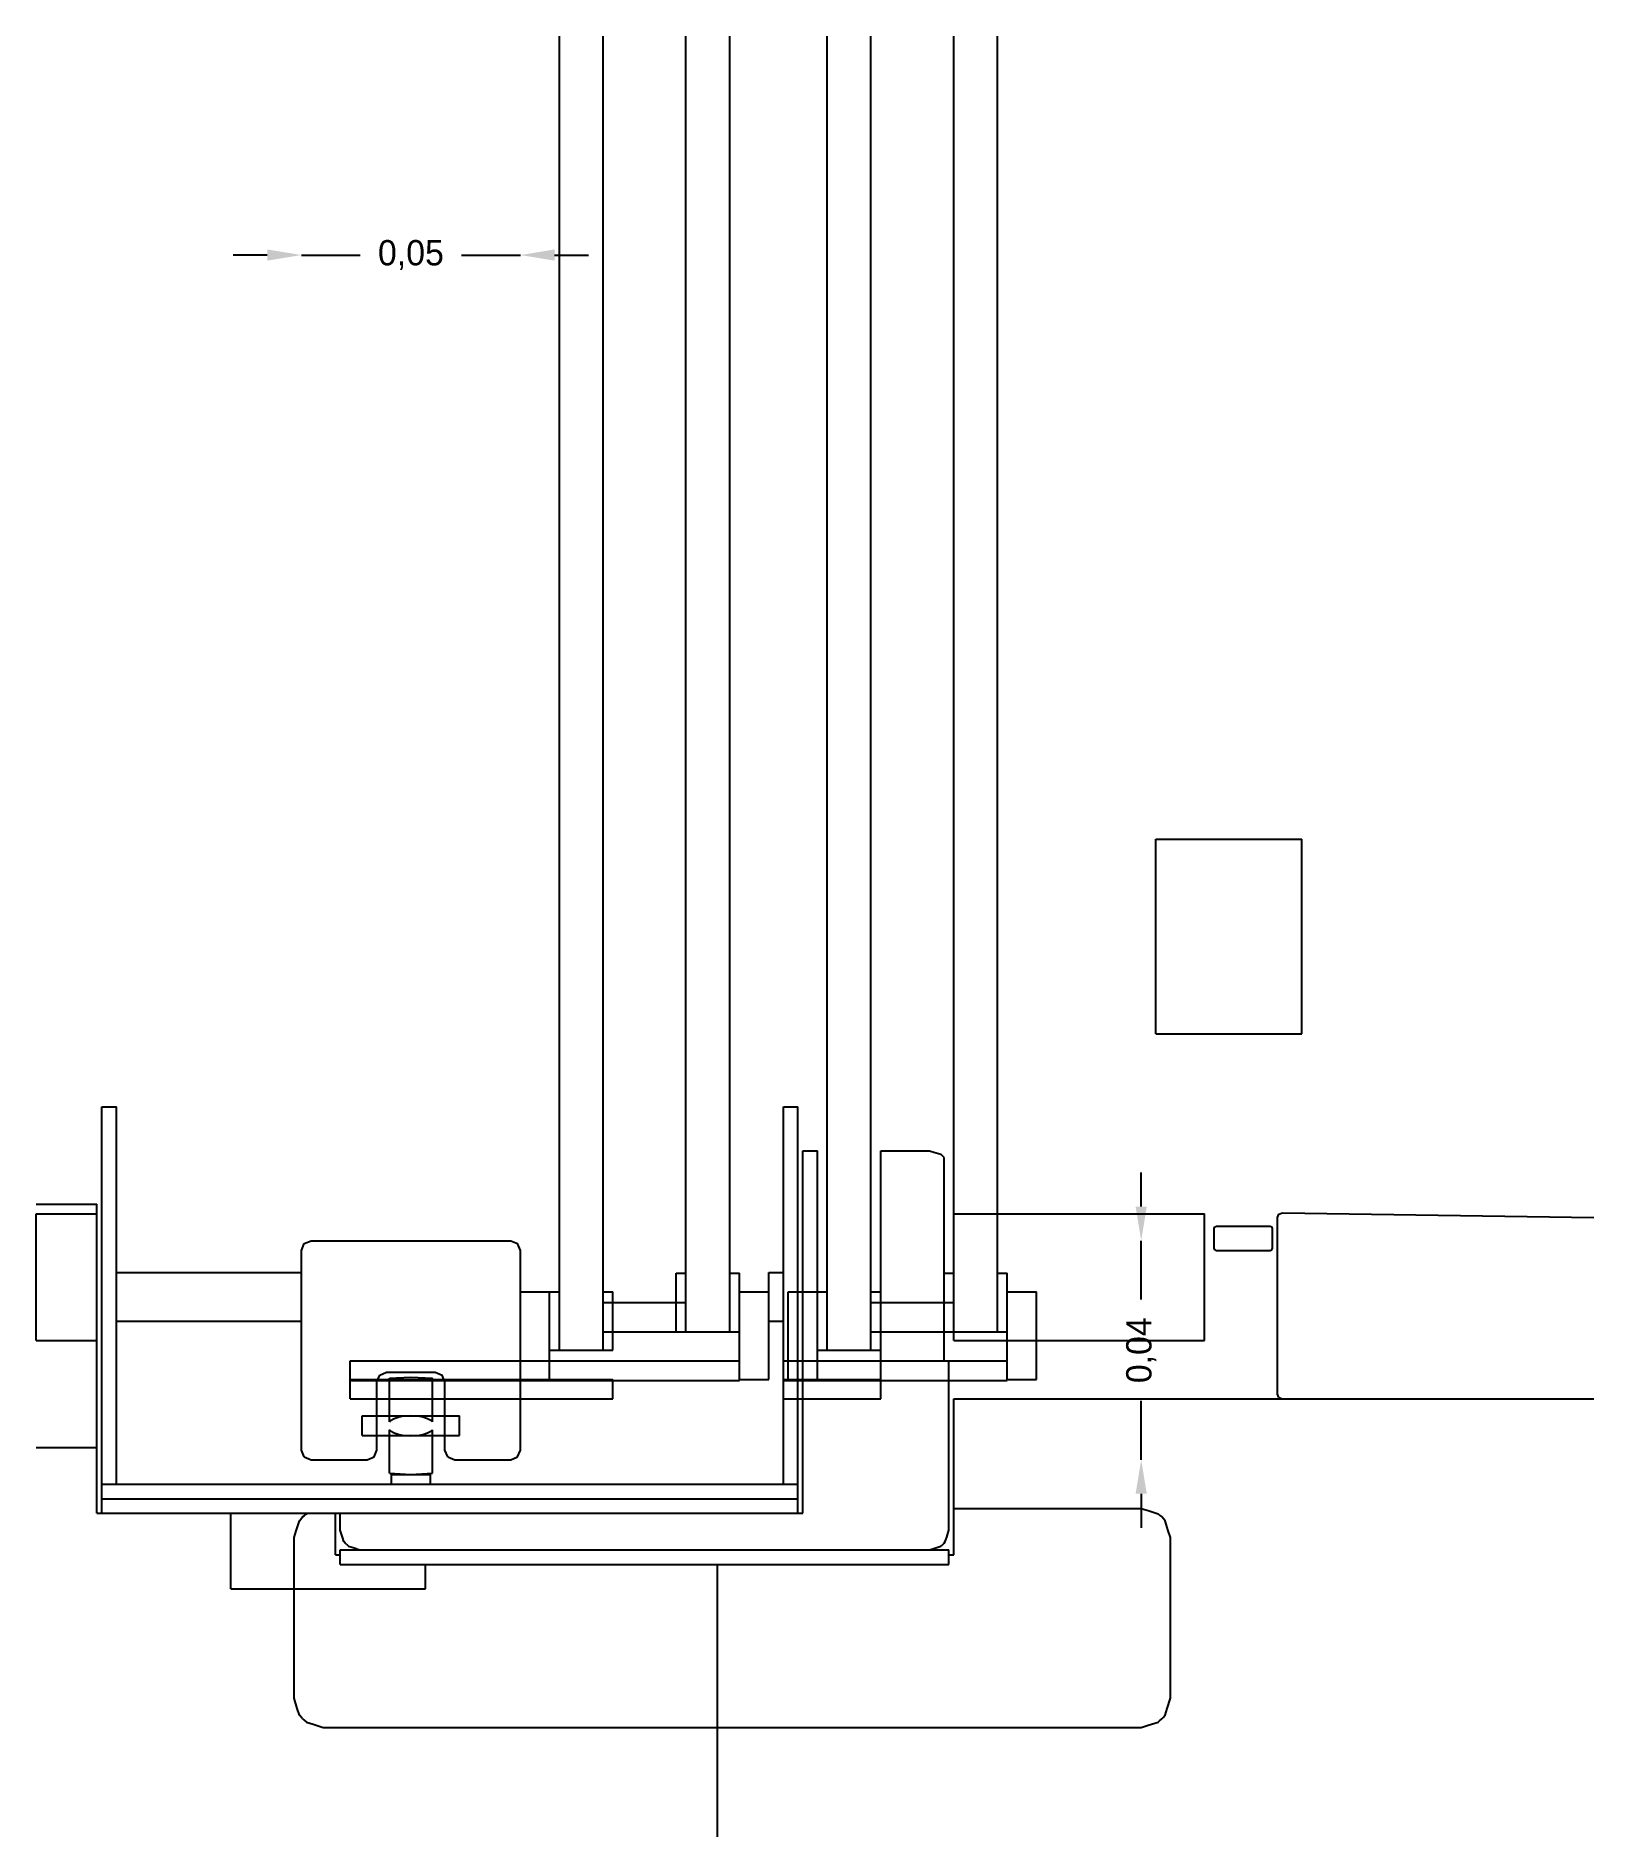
# Model space of a CAD drawing. Header units: metres. Extents: x 0 to 31.2, y 0 to 0.7.
# Drawn here: x 0 to 0.32, y 0 to 0.37 of the extents above; entities that cross this region are included whole.
import ezdxf

# ---------------------------------------------------------------- set-up
doc = ezdxf.new("R2010")
doc.units = ezdxf.units.M
doc.layers.add('COTAS', color=4, linetype='Continuous')
doc.layers.add('G_MEDIDO', color=8, linetype='Continuous')
doc.dimstyles.get("Standard").update_dxf_attribs({"dimtxt": 2.5, "dimasz": 2.5, "dimexe": 1.25, "dimexo": 0.625, "dimtad": 1, "dimcen": 2.5, "dimazin": 3, "dimtfac": 1, "dimtmove": 0, "dimatfit": 3})

msp = doc.modelspace()

# ---------------------------------------------------------------- blocks, each defined once
blk = doc.blocks.new('_CLOSEDFILLED')
at = {"color": 0, "linetype": 'BYBLOCK'}
blk.add_solid([(-1, 0.164), (0, 0), (-1, -0.164)], dxfattribs=at)
blk = doc.blocks.new('*D1')
for p, q in [((0.0475, 0.325), (0.0405, 0.325)), ((0.0545, 0.325), (0.0545, 0.325)), ((0.0545, 0.325), (0.0666, 0.325)), ((0.0874, 0.325), (0.0995, 0.325)), ((0.0995, 0.325), (0.0995, 0.325)), ((0.1065, 0.325), (0.1135, 0.325))]:
    blk.add_line(p, q)
at = {"layer": 'Defpoints'}
for p in [(0.0545, 0.325), (0.0545, 0.325), (0.0995, 0.325)]:
    blk.add_point(p, dxfattribs=at)
at = {"layer": 'COTAS', "xscale": 0.007, "yscale": 0.007}
blk.add_blockref('_CLOSEDFILLED', (0.0545, 0.325), dxfattribs=at)
at = {"layer": 'COTAS', "xscale": 0.007, "yscale": 0.007, "rotation": 180}
blk.add_blockref('_CLOSEDFILLED', (0.0995, 0.325), dxfattribs=at)
at = {"layer": 'COTAS', "insert": (0.077, 0.325), "char_height": 0.0052, "attachment_point": 5}
blk.add_mtext('0,05', dxfattribs=at)
blk = doc.blocks.new('*D2')
for p, q in [((0.227, 0.1295), (0.227, 0.1365)), ((0.227, 0.1225), (0.227, 0.1225)), ((0.227, 0.1104), (0.227, 0.1225)), ((0.227, 0.0775), (0.227, 0.0896)), ((0.227, 0.0775), (0.227, 0.0775)), ((0.227, 0.0705), (0.227, 0.0635))]:
    blk.add_line(p, q)
at = {"layer": 'Defpoints'}
for p in [(0.227, 0.1225), (0.227, 0.0775), (0.227, 0.0775)]:
    blk.add_point(p, dxfattribs=at)
at = {"layer": 'COTAS', "xscale": 0.007, "yscale": 0.007}
for p, rotation in [((0.227, 0.1225), 270), ((0.227, 0.0775), 90)]:
    blk.add_blockref('_CLOSEDFILLED', p, dxfattribs=dict(at, rotation=rotation))
at = {"layer": 'COTAS', "insert": (0.227, 0.1), "char_height": 0.0052, "attachment_point": 5, "rotation": 90}
blk.add_mtext('0,04', dxfattribs=at)

# ---------------------------------------------------------------- dimensions: what is measured, and where the dimension line sits
at = {"layer": 'COTAS'}
dim = msp.add_linear_dim(base=(0.0545, 0.325), p1=(0.0545, 0.325), p2=(0.0995, 0.325), dimstyle='Standard', override={"dimtxt": 0.0052, "dimasz": 0.007}, dxfattribs=at)
dim.commit()
dim.dimension.update_dxf_attribs({"geometry": '*D1', "text_midpoint": (0.077, 0.325)})
dim = msp.add_linear_dim(base=(0.227, 0.0775), p1=(0.227, 0.0775), p2=(0.227, 0.1225), angle=90, dimstyle='Standard', override={"dimtxt": 0.0052, "dimasz": 0.007}, dxfattribs=at)
dim.commit()
dim.dimension.update_dxf_attribs({"geometry": '*D2', "text_midpoint": (0.227, 0.1)})

# ---------------------------------------------------------------- linework, layer by layer
at = {"layer": 'G_MEDIDO'}
for p, q in [((0.1075, 0.112), (0.1075, 0.37)), ((0.1165, 0.112), (0.1165, 0.37)), ((0.1335, 0.11581), (0.1335, 0.37)), ((0.1425, 0.11581), (0.1425, 0.37)), ((0.1625, 0.112), (0.1625, 0.37)), ((0.1715, 0.112), (0.1715, 0.37)), ((0.1885, 0.128), (0.1885, 0.37)), ((0.1975, 0.128), (0.1975, 0.37)), ((0.23, 0.18167), (0.23, 0.205)), ((0.23, 0.205), (0.2425, 0.205)), ((0.2425, 0.205), (0.26, 0.205)), ((0.26, 0.18833), (0.26, 0.205)), ((0.26, 0.165), (0.26, 0.18833)), ((0.23, 0.165), (0.23, 0.18167)), ((0.23, 0.165), (0.2475, 0.165)), ((0.2475, 0.165), (0.26, 0.165)), ((0.0135, 0.0725), (0.0135, 0.15)), ((0.0135, 0.15), (0.0165, 0.15)), ((0.0165, 0.116), (0.0165, 0.15)), ((0.1535, 0.116), (0.1535, 0.15)), ((0.1535, 0.15), (0.1565, 0.15)), ((0.1565, 0.112), (0.1565, 0.15)), ((0.1575, 0.141), (0.1605, 0.141)), ((0.1575, 0.112), (0.1575, 0.141)), ((0.1605, 0.112), (0.1605, 0.141)), ((0.1735, 0.141), (0.1835, 0.141)), ((0.1735, 0.112), (0.1735, 0.141)), ((0.1835, 0.141), (0.18444, 0.1407)), ((0.18444, 0.1407), (0.18582, 0.14026)), ((0.18582, 0.14026), (0.18602, 0.14009)), ((0.18602, 0.14009), (0.18633, 0.13983)), ((0.1865, 0.13962), (0.18633, 0.13983)), ((0.1865, 0.11581), (0.1865, 0.13962)), ((0, 0.13), (0.0125, 0.13)), ((0.0125, 0.128), (0.0125, 0.13)), ((0, 0.11283), (0, 0.128)), ((0, 0.128), (0.0125, 0.128)), ((0.0125, 0.102), (0.0125, 0.128)), ((0.1885, 0.11581), (0.1885, 0.128)), ((0.1885, 0.128), (0.1975, 0.128)), ((0.1975, 0.11581), (0.1975, 0.128)), ((0.1975, 0.128), (0.24, 0.128)), ((0.24, 0.11717), (0.24, 0.128)), ((0.255, 0.12727), (0.25529, 0.12798)), ((0.255, 0.091), (0.255, 0.12727)), ((0.25529, 0.12798), (0.256, 0.12826)), ((0.256, 0.12826), (0.32, 0.1273)), ((0.05509, 0.12191), (0.0565, 0.1225)), ((0.0565, 0.1225), (0.0975, 0.1225)), ((0.0975, 0.1225), (0.09892, 0.12191)), ((0.242, 0.125), (0.24215, 0.12535)), ((0.242, 0.121), (0.242, 0.125)), ((0.24215, 0.12535), (0.2425, 0.1255)), ((0.2425, 0.1255), (0.2535, 0.1255)), ((0.2535, 0.1255), (0.25385, 0.12535)), ((0.254, 0.125), (0.25385, 0.12535)), ((0.254, 0.121), (0.254, 0.125)), ((0.0545, 0.1205), (0.05509, 0.12191)), ((0.0545, 0.116), (0.0545, 0.1205)), ((0.0995, 0.1205), (0.09892, 0.12191)), ((0.0995, 0.112), (0.0995, 0.1205)), ((0.24215, 0.12065), (0.242, 0.121)), ((0.24215, 0.12065), (0.2425, 0.1205)), ((0.2425, 0.1205), (0.2535, 0.1205)), ((0.2535, 0.1205), (0.25385, 0.12065)), ((0.25385, 0.12065), (0.254, 0.121)), ((0.0165, 0.106), (0.0165, 0.116)), ((0.0165, 0.116), (0.0545, 0.116)), ((0.0545, 0.106), (0.0545, 0.116)), ((0.1315, 0.10981), (0.1315, 0.11581)), ((0.1315, 0.11581), (0.1335, 0.11581)), ((0.1335, 0.10981), (0.1335, 0.11581)), ((0.1425, 0.10381), (0.1425, 0.11581)), ((0.1425, 0.11581), (0.1445, 0.11581)), ((0.1445, 0.112), (0.1445, 0.11581)), ((0.1505, 0.112), (0.1505, 0.116)), ((0.1505, 0.116), (0.1535, 0.116)), ((0.1535, 0.106), (0.1535, 0.116)), ((0.1865, 0.10981), (0.1865, 0.11581)), ((0.1865, 0.11581), (0.1885, 0.11581)), ((0.1885, 0.10981), (0.1885, 0.11581)), ((0.1975, 0.10381), (0.1975, 0.11581)), ((0.1975, 0.11581), (0.1995, 0.11581)), ((0.1995, 0.112), (0.1995, 0.11581)), ((0.24, 0.102), (0.24, 0.11717)), ((0, 0.102), (0, 0.11283)), ((0.0995, 0.09781), (0.0995, 0.112)), ((0.0995, 0.112), (0.1055, 0.112)), ((0.1055, 0.1), (0.1055, 0.112)), ((0.1055, 0.112), (0.1075, 0.112)), ((0.1075, 0.1), (0.1075, 0.112)), ((0.1165, 0.10981), (0.1165, 0.112)), ((0.1165, 0.112), (0.1185, 0.112)), ((0.1185, 0.10981), (0.1185, 0.112)), ((0.1445, 0.10381), (0.1445, 0.112)), ((0.1445, 0.112), (0.1505, 0.112)), ((0.1505, 0.106), (0.1505, 0.112)), ((0.1545, 0.09781), (0.1545, 0.112)), ((0.1545, 0.112), (0.1565, 0.112)), ((0.1565, 0.09781), (0.1565, 0.112)), ((0.1565, 0.112), (0.1575, 0.112)), ((0.1575, 0.09781), (0.1575, 0.112)), ((0.1575, 0.112), (0.1605, 0.112)), ((0.1605, 0.1), (0.1605, 0.112)), ((0.1605, 0.112), (0.1625, 0.112)), ((0.1625, 0.1), (0.1625, 0.112)), ((0.1715, 0.10981), (0.1715, 0.112)), ((0.1715, 0.112), (0.1735, 0.112)), ((0.1735, 0.10981), (0.1735, 0.112)), ((0.1995, 0.10381), (0.1995, 0.112)), ((0.1995, 0.112), (0.2055, 0.112)), ((0.2055, 0.102), (0.2055, 0.112)), ((0.1165, 0.10381), (0.1165, 0.10981)), ((0.1165, 0.10981), (0.1185, 0.10981)), ((0.1185, 0.10381), (0.1185, 0.10981)), ((0.1185, 0.10981), (0.1315, 0.10981)), ((0.1315, 0.10381), (0.1315, 0.10981)), ((0.1315, 0.10981), (0.1335, 0.10981)), ((0.1335, 0.10381), (0.1335, 0.10981)), ((0.1715, 0.10381), (0.1715, 0.10981)), ((0.1715, 0.10981), (0.1735, 0.10981)), ((0.1735, 0.10381), (0.1735, 0.10981)), ((0.1735, 0.10981), (0.1865, 0.10981)), ((0.1865, 0.10381), (0.1865, 0.10981)), ((0.1865, 0.10981), (0.1885, 0.10981)), ((0.1885, 0.10381), (0.1885, 0.10981)), ((0.0165, 0.0725), (0.0165, 0.106)), ((0.0165, 0.106), (0.0545, 0.106)), ((0.0545, 0.0795), (0.0545, 0.106)), ((0.1165, 0.1), (0.1165, 0.10381)), ((0.1165, 0.10381), (0.1185, 0.10381)), ((0.1185, 0.1), (0.1185, 0.10381)), ((0.1185, 0.10381), (0.1315, 0.10381)), ((0.1315, 0.10381), (0.1335, 0.10381)), ((0.1335, 0.10381), (0.13529, 0.10381)), ((0.13529, 0.10381), (0.1425, 0.10381)), ((0.1425, 0.10381), (0.1445, 0.10381)), ((0.1445, 0.09781), (0.1445, 0.10381)), ((0.1505, 0.094), (0.1505, 0.106)), ((0.1505, 0.106), (0.1535, 0.106)), ((0.1535, 0.09781), (0.1535, 0.106)), ((0.1715, 0.1), (0.1715, 0.10381)), ((0.1715, 0.10381), (0.1735, 0.10381)), ((0.1735, 0.1), (0.1735, 0.10381)), ((0.1735, 0.10381), (0.1865, 0.10381)), ((0.1865, 0.09781), (0.1865, 0.10381)), ((0.1865, 0.10381), (0.1885, 0.10381)), ((0.1885, 0.10381), (0.19029, 0.10381)), ((0.1885, 0.102), (0.1885, 0.10381)), ((0.19029, 0.10381), (0.1975, 0.10381)), ((0.1975, 0.10381), (0.1995, 0.10381)), ((0.1995, 0.102), (0.1995, 0.10381)), ((0, 0.102), (0.0125, 0.102)), ((0.0125, 0.08), (0.0125, 0.102)), ((0.1055, 0.1), (0.1075, 0.1)), ((0.1055, 0.09781), (0.1055, 0.1)), ((0.1075, 0.1), (0.1093, 0.1)), ((0.1093, 0.1), (0.1165, 0.1)), ((0.1165, 0.1), (0.1185, 0.1)), ((0.1605, 0.09781), (0.1605, 0.1)), ((0.1605, 0.1), (0.1625, 0.1)), ((0.1625, 0.1), (0.1643, 0.1)), ((0.1643, 0.1), (0.1715, 0.1)), ((0.1715, 0.1), (0.1735, 0.1)), ((0.1735, 0.09781), (0.1735, 0.1)), ((0.1885, 0.102), (0.1995, 0.102)), ((0.1995, 0.102), (0.2055, 0.102)), ((0.1995, 0.09781), (0.1995, 0.102)), ((0.2055, 0.102), (0.24, 0.102)), ((0.2055, 0.094), (0.2055, 0.102)), ((0.0645, 0.094), (0.0645, 0.09781)), ((0.0645, 0.09781), (0.0995, 0.09781)), ((0.0995, 0.094), (0.0995, 0.09781)), ((0.0995, 0.09781), (0.1055, 0.09781)), ((0.1055, 0.09781), (0.1445, 0.09781)), ((0.1055, 0.094), (0.1055, 0.09781)), ((0.1445, 0.094), (0.1445, 0.09781)), ((0.1535, 0.094), (0.1535, 0.09781)), ((0.1535, 0.09781), (0.1545, 0.09781)), ((0.1545, 0.09781), (0.1565, 0.09781)), ((0.1545, 0.094), (0.1545, 0.09781)), ((0.1565, 0.094), (0.1565, 0.09781)), ((0.1565, 0.09781), (0.1575, 0.09781)), ((0.1575, 0.094), (0.1575, 0.09781)), ((0.1575, 0.09781), (0.1605, 0.09781)), ((0.1605, 0.094), (0.1605, 0.09781)), ((0.1605, 0.09781), (0.1735, 0.09781)), ((0.1735, 0.094), (0.1735, 0.09781)), ((0.1735, 0.09781), (0.1865, 0.09781)), ((0.1865, 0.09781), (0.1875, 0.09781)), ((0.1875, 0.09381), (0.1875, 0.09781)), ((0.1875, 0.09781), (0.1995, 0.09781)), ((0.1995, 0.094), (0.1995, 0.09781)), ((0.0645, 0.09381), (0.0645, 0.094)), ((0.0645, 0.094), (0.07021, 0.094)), ((0.0645, 0.09), (0.0645, 0.09381)), ((0.0645, 0.09381), (0.07013, 0.09381)), ((0.07, 0.0935), (0.07013, 0.09381)), ((0.07, 0.09), (0.07, 0.0935)), ((0.07013, 0.09381), (0.07021, 0.094)), ((0.07013, 0.09381), (0.07257, 0.09381)), ((0.07021, 0.094), (0.07059, 0.09491)), ((0.07021, 0.094), (0.07257, 0.094)), ((0.07059, 0.09491), (0.072, 0.0955)), ((0.072, 0.0955), (0.082, 0.0955)), ((0.07257, 0.09425), (0.077, 0.0945)), ((0.07257, 0.094), (0.07257, 0.09425)), ((0.07257, 0.09381), (0.07257, 0.094)), ((0.07257, 0.094), (0.08144, 0.094)), ((0.07257, 0.09), (0.07257, 0.09381)), ((0.07257, 0.09381), (0.08144, 0.09381)), ((0.077, 0.0945), (0.08144, 0.09425)), ((0.08144, 0.094), (0.08144, 0.09425)), ((0.08144, 0.09381), (0.08144, 0.094)), ((0.08144, 0.094), (0.08379, 0.094)), ((0.08144, 0.09), (0.08144, 0.09381)), ((0.08144, 0.09381), (0.08387, 0.09381)), ((0.082, 0.0955), (0.08342, 0.09491)), ((0.08379, 0.094), (0.08342, 0.09491)), ((0.08387, 0.09381), (0.08379, 0.094)), ((0.08379, 0.094), (0.0995, 0.094)), ((0.084, 0.0935), (0.08387, 0.09381)), ((0.08387, 0.09381), (0.0995, 0.09381)), ((0.084, 0.09), (0.084, 0.0935)), ((0.0995, 0.09381), (0.0995, 0.094)), ((0.0995, 0.094), (0.1055, 0.094)), ((0.0995, 0.09), (0.0995, 0.09381)), ((0.0995, 0.09381), (0.1185, 0.09381)), ((0.1055, 0.094), (0.1185, 0.094)), ((0.1185, 0.09381), (0.1185, 0.094)), ((0.1185, 0.09), (0.1185, 0.09381)), ((0.1185, 0.09381), (0.1445, 0.09381)), ((0.1445, 0.09381), (0.1445, 0.094)), ((0.1445, 0.094), (0.1505, 0.094)), ((0.1535, 0.09381), (0.1535, 0.094)), ((0.1535, 0.094), (0.1545, 0.094)), ((0.1535, 0.09), (0.1535, 0.09381)), ((0.1535, 0.09381), (0.1565, 0.09381)), ((0.1545, 0.094), (0.1565, 0.094)), ((0.1565, 0.09381), (0.1565, 0.094)), ((0.1565, 0.094), (0.1575, 0.094)), ((0.1565, 0.09), (0.1565, 0.09381)), ((0.1565, 0.09381), (0.1575, 0.09381)), ((0.1575, 0.09381), (0.1575, 0.094)), ((0.1575, 0.094), (0.1605, 0.094)), ((0.1575, 0.09), (0.1575, 0.09381)), ((0.1575, 0.09381), (0.1735, 0.09381)), ((0.1605, 0.094), (0.1735, 0.094)), ((0.1735, 0.09381), (0.1735, 0.094)), ((0.1735, 0.09), (0.1735, 0.09381)), ((0.1735, 0.09381), (0.1875, 0.09381)), ((0.1875, 0.09303), (0.1875, 0.09381)), ((0.1875, 0.09381), (0.1995, 0.09381)), ((0.1875, 0.063), (0.1875, 0.09303)), ((0.1995, 0.09381), (0.1995, 0.094)), ((0.1995, 0.094), (0.2055, 0.094)), ((0.0645, 0.09), (0.07, 0.09)), ((0.07, 0.0865), (0.07, 0.09)), ((0.07, 0.09), (0.07257, 0.09)), ((0.07257, 0.0865), (0.07257, 0.09)), ((0.07257, 0.09), (0.08144, 0.09)), ((0.08143, 0.0865), (0.08144, 0.09)), ((0.08144, 0.09), (0.084, 0.09)), ((0.084, 0.0865), (0.084, 0.09)), ((0.084, 0.09), (0.0995, 0.09)), ((0.0995, 0.0795), (0.0995, 0.09)), ((0.0995, 0.09), (0.1185, 0.09)), ((0.1535, 0.0725), (0.1535, 0.09)), ((0.1535, 0.09), (0.1565, 0.09)), ((0.1565, 0.0725), (0.1565, 0.09)), ((0.1565, 0.09), (0.1575, 0.09)), ((0.1575, 0.0665), (0.1575, 0.09)), ((0.1575, 0.09), (0.1735, 0.09)), ((0.1885, 0.09), (0.256, 0.09)), ((0.1885, 0.0675), (0.1885, 0.09)), ((0.25529, 0.09029), (0.255, 0.091)), ((0.25529, 0.09029), (0.256, 0.09)), ((0.256, 0.09), (0.32, 0.09)), ((0.067, 0.0865), (0.07, 0.0865)), ((0.067, 0.0825), (0.067, 0.0865)), ((0.07, 0.0825), (0.07, 0.0865)), ((0.07, 0.0865), (0.07257, 0.0865)), ((0.07257, 0.08532), (0.07257, 0.0865)), ((0.07257, 0.0865), (0.07558, 0.0865)), ((0.07257, 0.08532), (0.07279, 0.08555)), ((0.07279, 0.08555), (0.07356, 0.08599)), ((0.07356, 0.08599), (0.07457, 0.08632)), ((0.07457, 0.08632), (0.07558, 0.0865)), ((0.07558, 0.0865), (0.07574, 0.08653)), ((0.07558, 0.0865), (0.07842, 0.0865)), ((0.07574, 0.08653), (0.077, 0.0866)), ((0.077, 0.0866), (0.07826, 0.08653)), ((0.07826, 0.08653), (0.07842, 0.0865)), ((0.07842, 0.0865), (0.07943, 0.08632)), ((0.07842, 0.0865), (0.08143, 0.0865)), ((0.07943, 0.08632), (0.08044, 0.08599)), ((0.08044, 0.08599), (0.08121, 0.08555)), ((0.08143, 0.08532), (0.08121, 0.08555)), ((0.08143, 0.08532), (0.08143, 0.0865)), ((0.08143, 0.0865), (0.084, 0.0865)), ((0.084, 0.0825), (0.084, 0.0865)), ((0.084, 0.0865), (0.087, 0.0865)), ((0.087, 0.0825), (0.087, 0.0865)), ((0.067, 0.0825), (0.07, 0.0825)), ((0.07, 0.0795), (0.07, 0.0825)), ((0.07, 0.0825), (0.07257, 0.0825)), ((0.07257, 0.0825), (0.07257, 0.08368)), ((0.07279, 0.08345), (0.07257, 0.08368)), ((0.07257, 0.07475), (0.07257, 0.0825)), ((0.07257, 0.0825), (0.07558, 0.0825)), ((0.07279, 0.08345), (0.07356, 0.08302)), ((0.07356, 0.08302), (0.07457, 0.08268)), ((0.07457, 0.08268), (0.07558, 0.0825)), ((0.07558, 0.0825), (0.07574, 0.08247)), ((0.07558, 0.0825), (0.07842, 0.0825)), ((0.07574, 0.08247), (0.077, 0.0824)), ((0.077, 0.0824), (0.07826, 0.08247)), ((0.07826, 0.08247), (0.07842, 0.0825)), ((0.07842, 0.0825), (0.07943, 0.08268)), ((0.07842, 0.0825), (0.08143, 0.0825)), ((0.07943, 0.08268), (0.08044, 0.08302)), ((0.08044, 0.08302), (0.08121, 0.08345)), ((0.08121, 0.08345), (0.08143, 0.08368)), ((0.08143, 0.0825), (0.08143, 0.08368)), ((0.08144, 0.07475), (0.08143, 0.0825)), ((0.08143, 0.0825), (0.084, 0.0825)), ((0.084, 0.0795), (0.084, 0.0825)), ((0.084, 0.0825), (0.087, 0.0825)), ((0, 0.08), (0.0125, 0.08)), ((0.0125, 0.0665), (0.0125, 0.08)), ((0.05509, 0.07809), (0.0545, 0.0795)), ((0.05509, 0.07809), (0.0565, 0.0775)), ((0.068, 0.0775), (0.06942, 0.07809)), ((0.06942, 0.07809), (0.07, 0.0795)), ((0.08459, 0.07809), (0.084, 0.0795)), ((0.08459, 0.07809), (0.086, 0.0775)), ((0.0975, 0.0775), (0.09892, 0.07809)), ((0.09892, 0.07809), (0.0995, 0.0795)), ((0.0565, 0.0775), (0.068, 0.0775)), ((0.07257, 0.07475), (0.077, 0.0745)), ((0.073, 0.0725), (0.073, 0.0745)), ((0.073, 0.0745), (0.077, 0.0745)), ((0.077, 0.0745), (0.08144, 0.07475)), ((0.077, 0.0745), (0.081, 0.0745)), ((0.081, 0.0725), (0.081, 0.0745)), ((0.086, 0.0775), (0.0975, 0.0775)), ((0.0135, 0.0695), (0.0135, 0.0725)), ((0.0135, 0.0725), (0.0165, 0.0725)), ((0.0165, 0.0725), (0.073, 0.0725)), ((0.073, 0.0725), (0.081, 0.0725)), ((0.081, 0.0725), (0.1535, 0.0725)), ((0.1535, 0.0725), (0.1565, 0.0725)), ((0.1565, 0.0695), (0.1565, 0.0725)), ((0.0135, 0.0665), (0.0135, 0.0695)), ((0.0135, 0.0695), (0.1565, 0.0695)), ((0.1565, 0.0665), (0.1565, 0.0695)), ((0.1885, 0.0675), (0.227, 0.0675)), ((0.1885, 0.058), (0.1885, 0.0675)), ((0.227, 0.0675), (0.2284, 0.06705)), ((0.2284, 0.06705), (0.23047, 0.06639)), ((0.0125, 0.0665), (0.0135, 0.0665)), ((0.0135, 0.0665), (0.04, 0.0665)), ((0.04, 0.0665), (0.05586, 0.0665)), ((0.04, 0.06365), (0.04, 0.0665)), ((0.04, 0.051), (0.04, 0.06365)), ((0.05345, 0.0629), (0.05411, 0.06497)), ((0.05411, 0.06497), (0.05437, 0.06528)), ((0.05437, 0.06528), (0.05476, 0.06574)), ((0.05476, 0.06574), (0.05507, 0.066)), ((0.05507, 0.066), (0.05553, 0.06639)), ((0.05553, 0.06639), (0.05586, 0.0665)), ((0.05586, 0.0665), (0.0615, 0.0665)), ((0.0615, 0.058), (0.0615, 0.0665)), ((0.0615, 0.0665), (0.0625, 0.0665)), ((0.0625, 0.063), (0.0625, 0.0665)), ((0.0625, 0.0665), (0.1565, 0.0665)), ((0.06294, 0.06162), (0.0625, 0.063)), ((0.1565, 0.0665), (0.1575, 0.0665)), ((0.18706, 0.06162), (0.1875, 0.063)), ((0.23047, 0.06639), (0.23078, 0.06613)), ((0.23078, 0.06613), (0.23124, 0.06574)), ((0.23163, 0.06528), (0.23124, 0.06574)), ((0.23189, 0.06497), (0.23163, 0.06528)), ((0.23255, 0.0629), (0.23189, 0.06497)), ((0.053, 0.0615), (0.05345, 0.0629)), ((0.053, 0.051), (0.053, 0.0615)), ((0.06324, 0.06068), (0.06294, 0.06162)), ((0.0635, 0.06038), (0.06324, 0.06068)), ((0.06367, 0.06017), (0.0635, 0.06038)), ((0.06367, 0.06017), (0.06388, 0.06)), ((0.06388, 0.06), (0.06418, 0.05974)), ((0.06418, 0.05974), (0.06512, 0.05944)), ((0.06512, 0.05944), (0.0665, 0.059)), ((0.1835, 0.059), (0.18444, 0.0593)), ((0.18444, 0.0593), (0.18582, 0.05974)), ((0.18582, 0.05974), (0.18602, 0.05991)), ((0.18602, 0.05991), (0.18633, 0.06017)), ((0.18633, 0.06017), (0.1865, 0.06038)), ((0.1865, 0.06038), (0.18676, 0.06068)), ((0.18676, 0.06068), (0.18706, 0.06162)), ((0.233, 0.0615), (0.23255, 0.0629)), ((0.233, 0.04178), (0.233, 0.0615)), ((0.0615, 0.058), (0.0625, 0.058)), ((0.0625, 0.058), (0.0625, 0.059)), ((0.0625, 0.059), (0.0665, 0.059)), ((0.0625, 0.056), (0.0625, 0.058)), ((0.0625, 0.056), (0.08, 0.056)), ((0.0665, 0.059), (0.11397, 0.059)), ((0.08, 0.056), (0.14, 0.056)), ((0.08, 0.051), (0.08, 0.056)), ((0.11397, 0.059), (0.1835, 0.059)), ((0.14, 0.03057), (0.14, 0.056)), ((0.14, 0.056), (0.1875, 0.056)), ((0.1835, 0.059), (0.1875, 0.059)), ((0.1875, 0.058), (0.1875, 0.059)), ((0.1875, 0.058), (0.1885, 0.058)), ((0.1875, 0.056), (0.1875, 0.058)), ((0.04, 0.051), (0.05189, 0.051)), ((0.05189, 0.051), (0.053, 0.051)), ((0.053, 0.04178), (0.053, 0.051)), ((0.053, 0.051), (0.08, 0.051)), ((0.053, 0.0285), (0.053, 0.04178)), ((0.233, 0.0285), (0.233, 0.04178)), ((0.14, 0.0225), (0.14, 0.03057)), ((0.05366, 0.02642), (0.053, 0.0285)), ((0.05411, 0.02503), (0.05366, 0.02642)), ((0.23189, 0.02503), (0.23234, 0.02642)), ((0.23234, 0.02642), (0.233, 0.0285)), ((0.0545, 0.02457), (0.05411, 0.02503)), ((0.05476, 0.02426), (0.0545, 0.02457)), ((0.05476, 0.02426), (0.05507, 0.024)), ((0.05507, 0.024), (0.05553, 0.02361)), ((0.05553, 0.02361), (0.05692, 0.02316)), ((0.05692, 0.02316), (0.059, 0.0225)), ((0.059, 0.0225), (0.1266, 0.0225)), ((0.1266, 0.0225), (0.14, 0.0225)), ((0.14, 0), (0.14, 0.0225)), ((0.14, 0.0225), (0.227, 0.0225)), ((0.227, 0.0225), (0.2284, 0.02295)), ((0.2284, 0.02295), (0.23047, 0.02361)), ((0.23047, 0.02361), (0.23078, 0.02387)), ((0.23078, 0.02387), (0.23124, 0.02426)), ((0.23124, 0.02426), (0.2315, 0.02457)), ((0.2315, 0.02457), (0.23189, 0.02503))]:
    msp.add_line(p, q, dxfattribs=at)

msp.set_redraw_order([(e.dxf.handle, doc.entitydb.next_handle()) for e in msp.query("TEXT MTEXT ATTDEF DIMENSION ARC_DIMENSION")])  # texts and dimensions are drawn at this point

doc.saveas('drawing.dxf')
